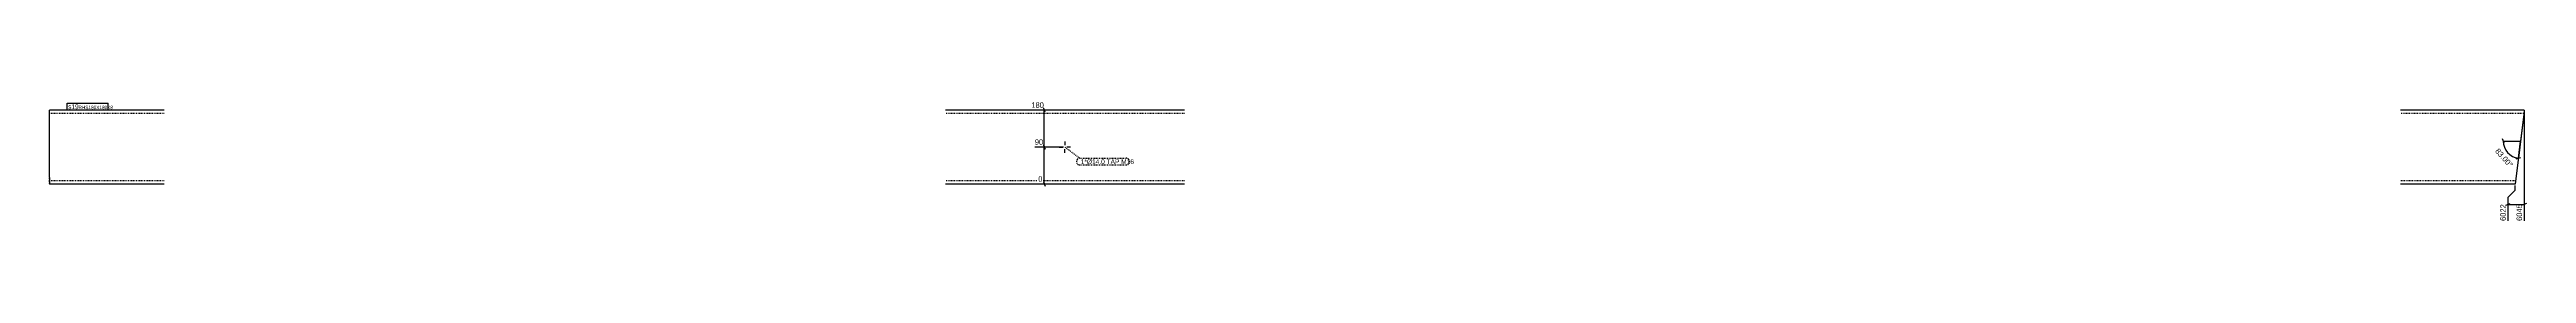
# Model space of a CAD drawing. Header units: millimetres. Extents: x 10 to 18377, y 8 to 303.
# Drawn here: x 10 to 6060, y 8 to 303 of the extents above; entities that cross this region are included whole.
import ezdxf

# ---------------------------------------------------------------- set-up
doc = ezdxf.new("R2010")
doc.units = ezdxf.units.MM
doc.linetypes.add('DXK_LINE_DOT2', pattern=[3.9198, 1.9599, -1.9599])
for name, color, linetype in [('MÅLSÆTNING', 7, 'Continuous'), ('STÅL', 7, 'Continuous'), ('TEKST', 7, 'Continuous')]:
    doc.layers.add(name, color=color, linetype=linetype)
doc.styles.add('Arial Narrow', font='ARIALN.TTF', dxfattribs={"height": 0.2})

msp = doc.modelspace()

# ---------------------------------------------------------------- linework, layer by layer
at = {"layer": 'MÅLSÆTNING', "color": 7, "linetype": 'Continuous'}
for p, q in [((2487, 280.3), (2408.5, 280.3)), ((2442.1, 275), (2437.9, 285.5)), ((2440, 190.3), (2440, 280.3)), ((6054.7, 276.8), (6040.7, 163.1)), ((6055.1, 276.8), (6055.1, 10.5)), ((2487, 190.3), (2417, 190.3)), ((2487, 190.3), (2417, 190.3)), ((2437.9, 195.5), (2442.1, 185)), ((2442.1, 185), (2437.9, 195.5)), ((2440, 100.3), (2440, 190.3)), ((6005.9, 199.6), (6001.7, 210.1)), ((6003.8, 204.8), (6045.8, 204.8)), ((6040.7, 163.1), (6045.8, 204.8)), ((6035.2, 161.7), (6046.2, 164.6)), ((2487, 100.3), (2425.5, 100.3)), ((2437.9, 105.5), (2442.1, 95)), ((6015.5, 68.1), (6033, 85.6)), ((6015.5, 10.5), (6015.5, 68.1)), ((6033, 85.6), (6033, 96.8)), ((6010.2, 48.5), (6020.7, 52.7)), ((6015.5, 50.6), (6055.1, 50.6)), ((6060.3, 52.7), (6049.8, 48.5))]:
    msp.add_line(p, q, dxfattribs=at)
msp.add_arc((6045.8, 204.8), 42, 180, 263, dxfattribs=at)
at = {"layer": 'STÅL', "color": 2, "linetype": 'Continuous'}
for p, q in [((290.5, 280.3), (10.5, 280.3)), ((10.5, 116.3), (10.5, 280.3)), ((2782.5, 280.3), (2198.5, 280.3)), ((6055.1, 280.3), (5753, 280.3)), ((6053.9, 270.4), (6033, 100.3)), ((6055.1, 280.3), (6053.9, 270.4)), ((10.5, 116.3), (10.5, 100.3)), ((290.5, 100.3), (10.5, 100.3)), ((2782.5, 100.3), (2198.5, 100.3)), ((6033, 100.3), (5753, 100.3))]:
    msp.add_line(p, q, dxfattribs=at)
at = {"layer": 'STÅL', "color": 7, "linetype": 'DXK_LINE_DOT2'}
for p, q in [((290.5, 272.3), (10.5, 272.3)), ((2782.5, 272.3), (2198.5, 272.3)), ((6054.1, 272.3), (5753, 272.3)), ((10.5, 108.9), (10.5, 116.3)), ((10.5, 108.3), (10.5, 108.9)), ((290.5, 108.3), (10.5, 108.3)), ((10.5, 101.5), (10.5, 108.3)), ((2782.5, 108.3), (2198.5, 108.3)), ((6034, 108.3), (5753, 108.3))]:
    msp.add_line(p, q, dxfattribs=at)
at = {"layer": 'STÅL', "color": 3, "linetype": 'Continuous'}
for p, q in [((2476.5, 190.3), (2485.8, 190.3)), ((2490.5, 204.3), (2490.5, 195)), ((2490.5, 176.3), (2490.5, 185.6)), ((2504.5, 190.3), (2495.2, 190.3))]:
    msp.add_line(p, q, dxfattribs=at)

# ---------------------------------------------------------------- next in the draw order: wipeouts: each hides what was drawn before it
at = {"color": 0, "linetype": 'Continuous'}
for points in [[(2436.9, 283.1), (2436.9, 302.7), (2405.7, 302.7), (2405.7, 283.1)], [(2436.9, 193.1), (2436.9, 212.7), (2414.2, 212.7), (2414.2, 193.1)], [(2436.9, 103.1), (2436.9, 122.7), (2422.7, 122.7), (2422.7, 103.1)], [(6052.3, 47.4), (6032.7, 47.4), (6032.7, 7.7), (6052.3, 7.7)]]:
    msp.add_wipeout(points, dxfattribs=at).dxf.layer = 'MÅLSÆTNING'
at = {"color": 0}
for points, layer in [([(6012.9, 141.4), (6027.6, 154.3), (5993.5, 192.9), (5978.8, 179.9)], 'MÅLSÆTNING'), ([(77.6, 282.7), (77.6, 295), (56, 295), (56, 282.7)], 'TEKST'), ([(2638, 148.9), (2638, 161.1), (2529.1, 161.1), (2529.1, 148.9)], 'TEKST')]:
    msp.add_wipeout(points, dxfattribs=at).dxf.layer = layer

# ---------------------------------------------------------------- next in the draw order: texts
at = {"layer": 'MÅLSÆTNING', "color": 3, "linetype": 'Continuous', "style": 'Arial Narrow'}
for s, height, p in [('180', 13.36, (2408.5, 285.9)), ('90', 13.36, (2417, 195.9)), ('0', 13.4, (2425.5, 105.9))]:
    msp.add_text(s, height=height, dxfattribs=at).set_placement(p)
at = {"layer": 'MÅLSÆTNING', "color": 3, "style": 'Arial Narrow'}
msp.add_text('83.00°', height=13.36, rotation=-48.50088, dxfattribs=at).set_placement((5982.8, 179.7))

# ---------------------------------------------------------------- next in the draw order: wipeouts: each hides what was drawn before it
at = {"color": 0, "linetype": 'Continuous'}
msp.add_wipeout([(6012.7, 47.4), (5993.1, 47.4), (5993.1, 7.7), (6012.7, 7.7)], dxfattribs=at).dxf.layer = 'MÅLSÆTNING'
at = {"color": 0}
for points in [[(77.6, 282.7), (77.6, 295), (56, 295), (56, 282.7)], [(2638, 148.9), (2638, 161.1), (2529.1, 161.1), (2529.1, 148.9)]]:
    msp.add_wipeout(points, dxfattribs=at).dxf.layer = 'TEKST'

# ---------------------------------------------------------------- next in the draw order: linework, layer by layer
at = {"layer": 'TEKST', "color": 7, "linetype": 'DXK_LINE_DOT2'}
for p, q in [((2490.5, 190.3), (2527, 163.2)), ((2527, 163.2), (2640.1, 163.2)), ((2527, 146.8), (2640.1, 146.8))]:
    msp.add_line(p, q, dxfattribs=at)
for centre, start, end in [((2527, 155), 90, 270), ((2640.1, 155), 270, 90)]:
    msp.add_arc(centre, 8.22, start, end, dxfattribs=at)

# ---------------------------------------------------------------- next in the draw order: texts
at = {"layer": 'MÅLSÆTNING', "color": 3, "linetype": 'Continuous', "style": 'Arial Narrow'}
for s, p in [('6022', (6009.9, 10.5)), ('6045', (6049.5, 10.5))]:
    msp.add_text(s, height=13.36, rotation=90.00021, dxfattribs=at).set_placement(p)
at = {"layer": 'TEKST', "color": 3, "style": 'Arial Narrow'}
msp.add_text('1*Ø14.0 TAP M16', height=11.692, dxfattribs=at).set_placement((2529.1, 148.9))

# ---------------------------------------------------------------- next in the draw order: wipeouts: each hides what was drawn before it
at = {"color": 0}
msp.add_wipeout([(151.7, 282.7), (151.7, 291.5), (81.3, 291.5), (81.3, 282.7)], dxfattribs=at).dxf.layer = 'TEKST'

# ---------------------------------------------------------------- next in the draw order: wipeouts: each hides what was drawn before it
msp.add_wipeout([(151.7, 282.7), (151.7, 291.5), (81.3, 291.5), (81.3, 282.7)], dxfattribs=at).dxf.layer = 'TEKST'

# ---------------------------------------------------------------- next in the draw order: linework, layer by layer
at = {"layer": 'TEKST', "color": 7, "linetype": 'Continuous'}
for p, q in [((53.9, 297.1), (153.8, 297.1)), ((53.9, 280.6), (53.9, 297.1)), ((53.9, 280.6), (153.8, 280.6)), ((153.8, 280.6), (153.8, 297.1))]:
    msp.add_line(p, q, dxfattribs=at)

# ---------------------------------------------------------------- next in the draw order: texts
at = {"layer": 'TEKST', "color": 3, "style": 'Arial Narrow'}
for s, height, p in [('s19', 11.69, (56, 282.7)), ('RHS180X180X8', 8.351, (81.3, 282.7))]:
    msp.add_text(s, height=height, dxfattribs=at).set_placement(p)

doc.saveas('drawing.dxf')
